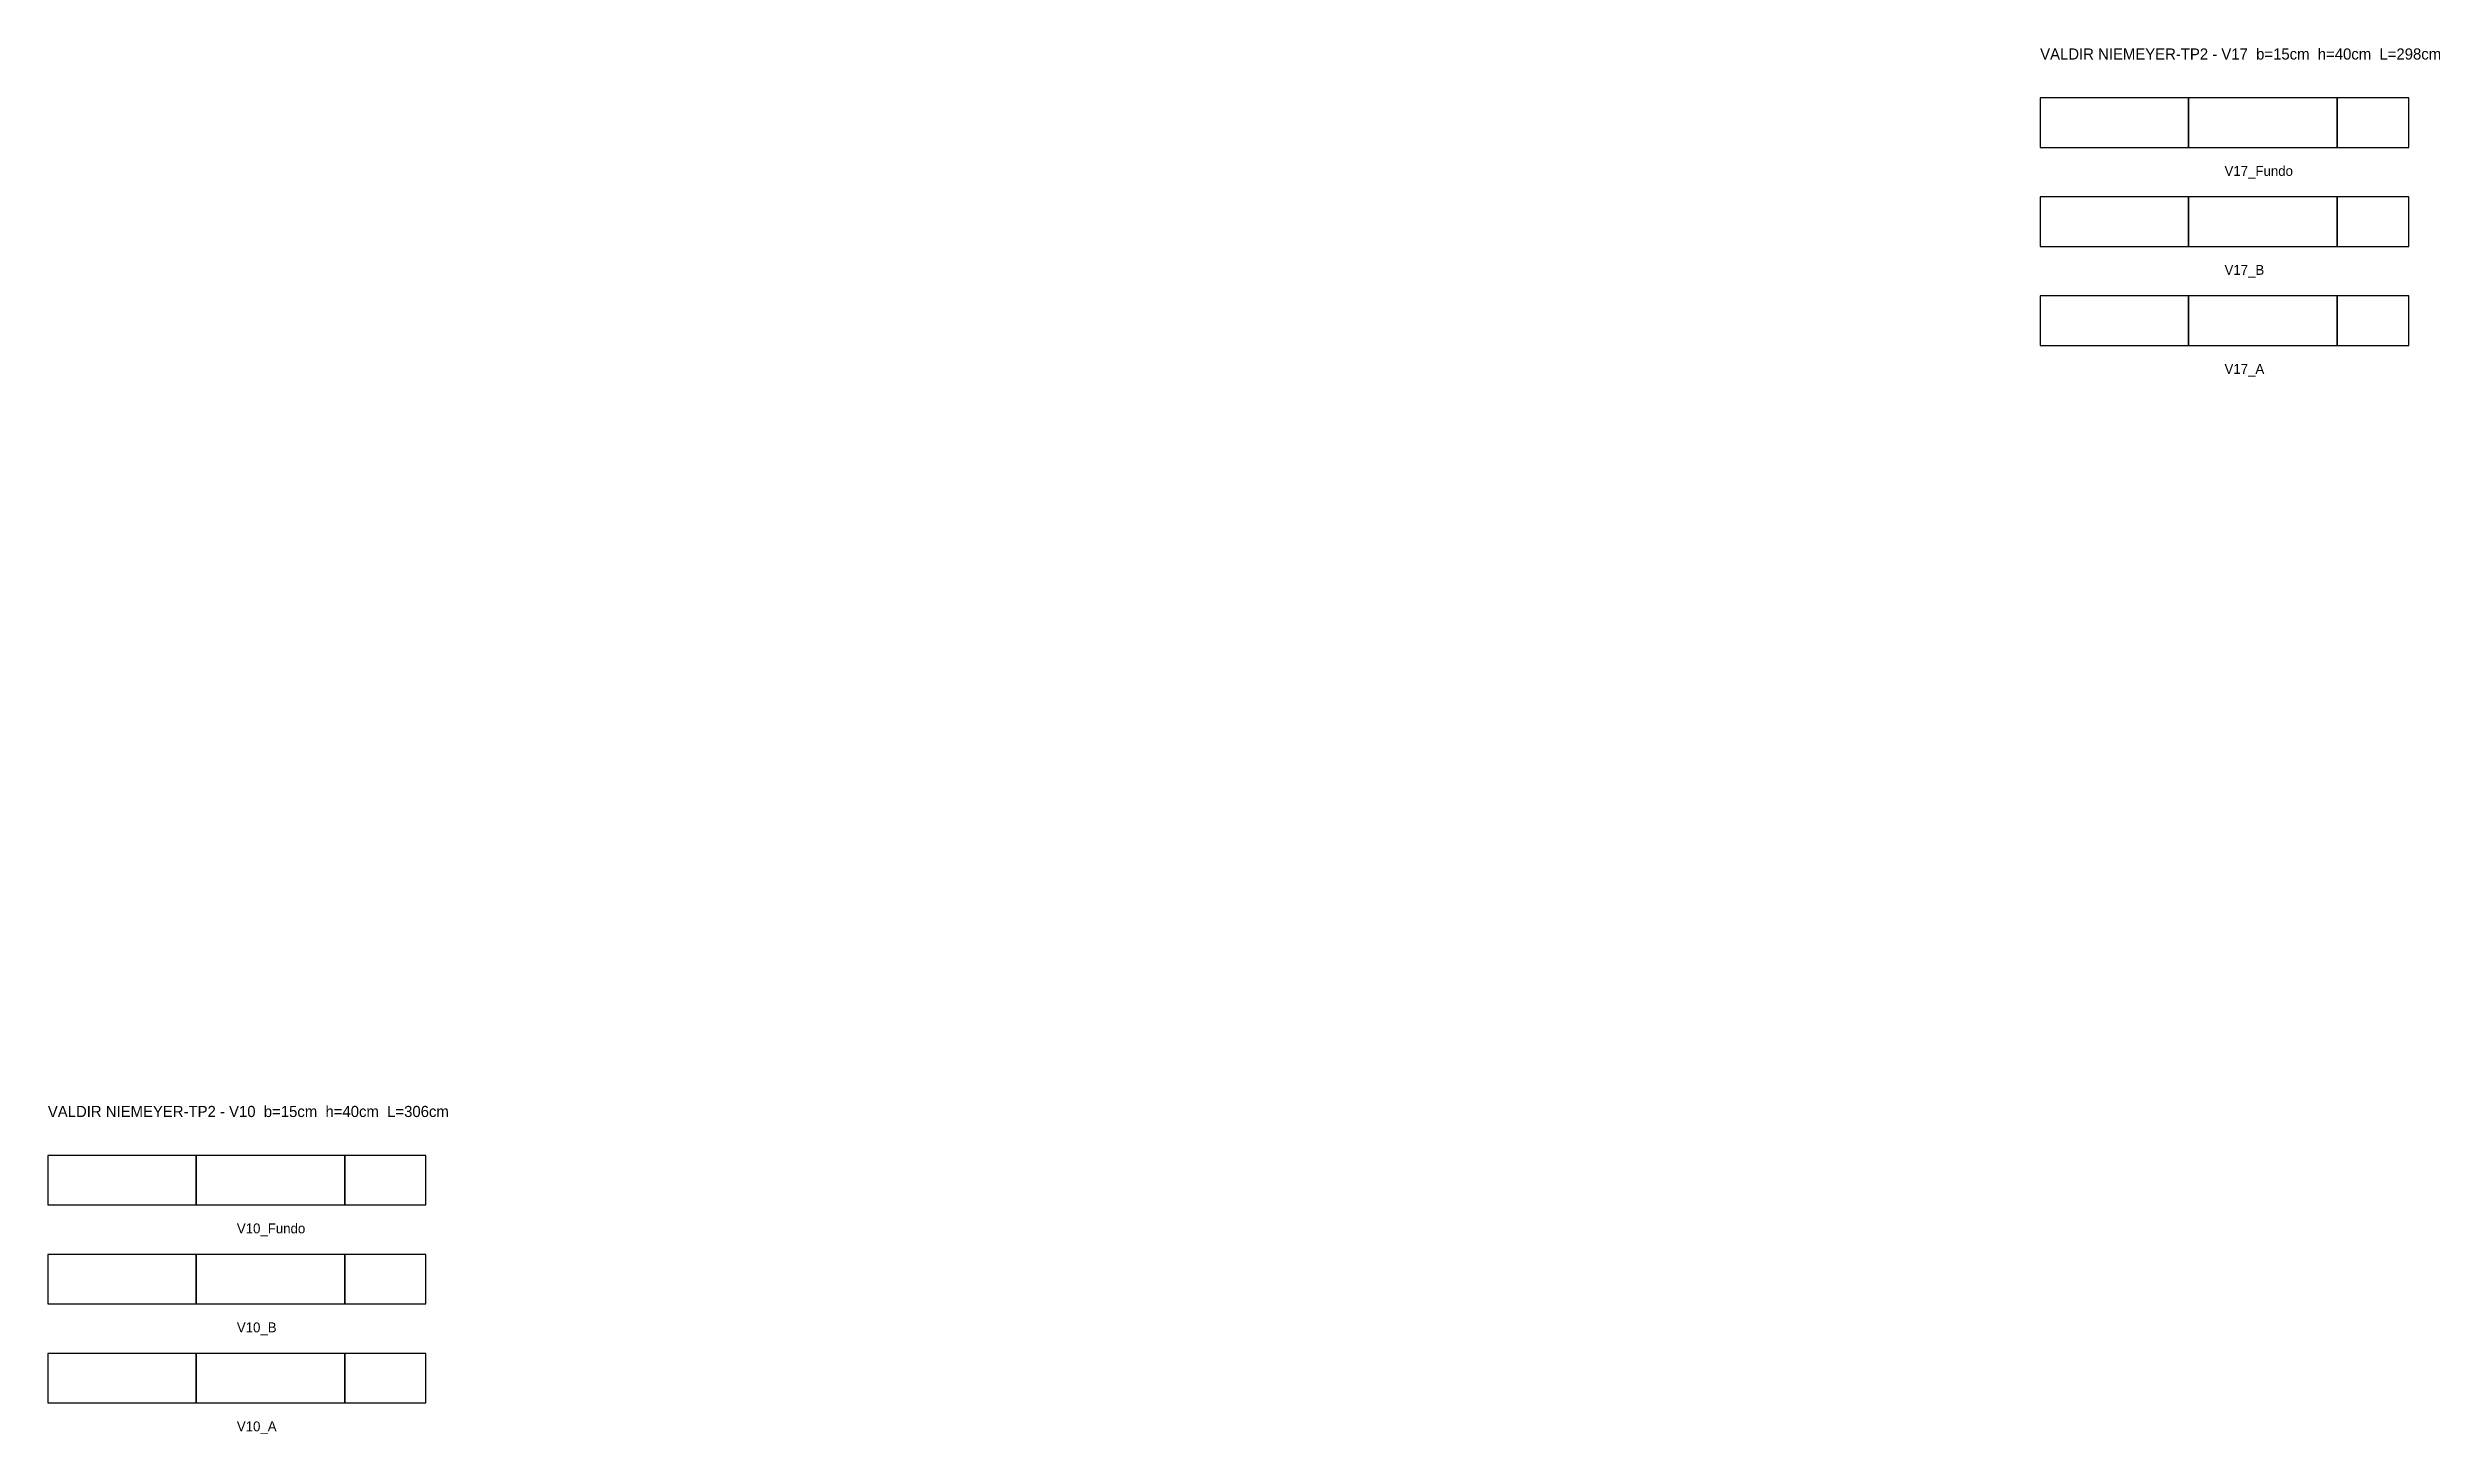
# Model space of a CAD drawing. Header units: metres. Extents: x -252 to 17186, y -12925 to 26302.
# Drawn here: x 8119 to 10053, y 21404 to 22525 of the extents above; entities that cross this region are included whole.
import ezdxf

# ---------------------------------------------------------------- set-up
doc = ezdxf.new("R2010")
doc.units = ezdxf.units.M

msp = doc.modelspace()

# ---------------------------------------------------------------- texts
at = {"layer": 'NOMENCLATURA', "char_height": 9, "attachment_point": 1}
for s, insert in [('VALDIR NIEMEYER-TP2 - V17  b=15cm  h=40cm  L=298cm', (9729.59, 22524.16)), ('VALDIR NIEMEYER-TP2 - V10  b=15cm  h=40cm  L=306cm', (8119.36, 21669.47))]:
    msp.add_mtext(s, dxfattribs=dict(at, insert=insert))
at = {"layer": 'Texto Secao', "char_height": 8, "attachment_point": 1}
for s, insert in [('V17_Fundo', (9878.59, 22429.16)), ('V17_B', (9878.59, 22349.16)), ('V17_A', (9878.59, 22269.16)), ('V10_Fundo', (8272.11, 21574.47)), ('V10_B', (8272.11, 21494.47)), ('V10_A', (8272.11, 21414.47))]:
    msp.add_mtext(s, dxfattribs=dict(at, insert=insert))

# ---------------------------------------------------------------- linework, layer by layer
at = {"layer": 'Paineis'}
for points in [[(9729.59, 22444.16), (9849.59, 22444.16), (9849.59, 22484.16), (9729.59, 22484.16)], [(9849.59, 22444.16), (9969.59, 22444.16), (9969.59, 22484.16), (9849.59, 22484.16)], [(9969.59, 22444.16), (10027.59, 22444.16), (10027.59, 22484.16), (9969.59, 22484.16)], [(9729.59, 22364.16), (9849.59, 22364.16), (9849.59, 22404.16), (9729.59, 22404.16)], [(9849.59, 22364.16), (9969.59, 22364.16), (9969.59, 22404.16), (9849.59, 22404.16)], [(9969.59, 22364.16), (10027.59, 22364.16), (10027.59, 22404.16), (9969.59, 22404.16)], [(9729.59, 22284.16), (9849.59, 22284.16), (9849.59, 22324.16), (9729.59, 22324.16)], [(9849.59, 22284.16), (9969.59, 22284.16), (9969.59, 22324.16), (9849.59, 22324.16)], [(9969.59, 22284.16), (10027.59, 22284.16), (10027.59, 22324.16), (9969.59, 22324.16)], [(8119.36, 21589.47), (8239.36, 21589.47), (8239.36, 21629.47), (8119.36, 21629.47)], [(8239.36, 21589.47), (8359.36, 21589.47), (8359.36, 21629.47), (8239.36, 21629.47)], [(8359.36, 21589.47), (8424.86, 21589.47), (8424.86, 21629.47), (8359.36, 21629.47)], [(8119.36, 21509.47), (8239.36, 21509.47), (8239.36, 21549.47), (8119.36, 21549.47)], [(8239.36, 21509.47), (8359.36, 21509.47), (8359.36, 21549.47), (8239.36, 21549.47)], [(8359.36, 21509.47), (8424.86, 21509.47), (8424.86, 21549.47), (8359.36, 21549.47)], [(8119.36, 21429.47), (8239.36, 21429.47), (8239.36, 21469.47), (8119.36, 21469.47)], [(8239.36, 21429.47), (8359.36, 21429.47), (8359.36, 21469.47), (8239.36, 21469.47)], [(8359.36, 21429.47), (8424.86, 21429.47), (8424.86, 21469.47), (8359.36, 21469.47)]]:
    msp.add_lwpolyline(points, close=True, dxfattribs=at)

msp.set_redraw_order([(e.dxf.handle, doc.entitydb.next_handle()) for e in msp.query("TEXT MTEXT ATTDEF DIMENSION ARC_DIMENSION")])  # texts and dimensions are drawn at this point

doc.saveas('drawing.dxf')
